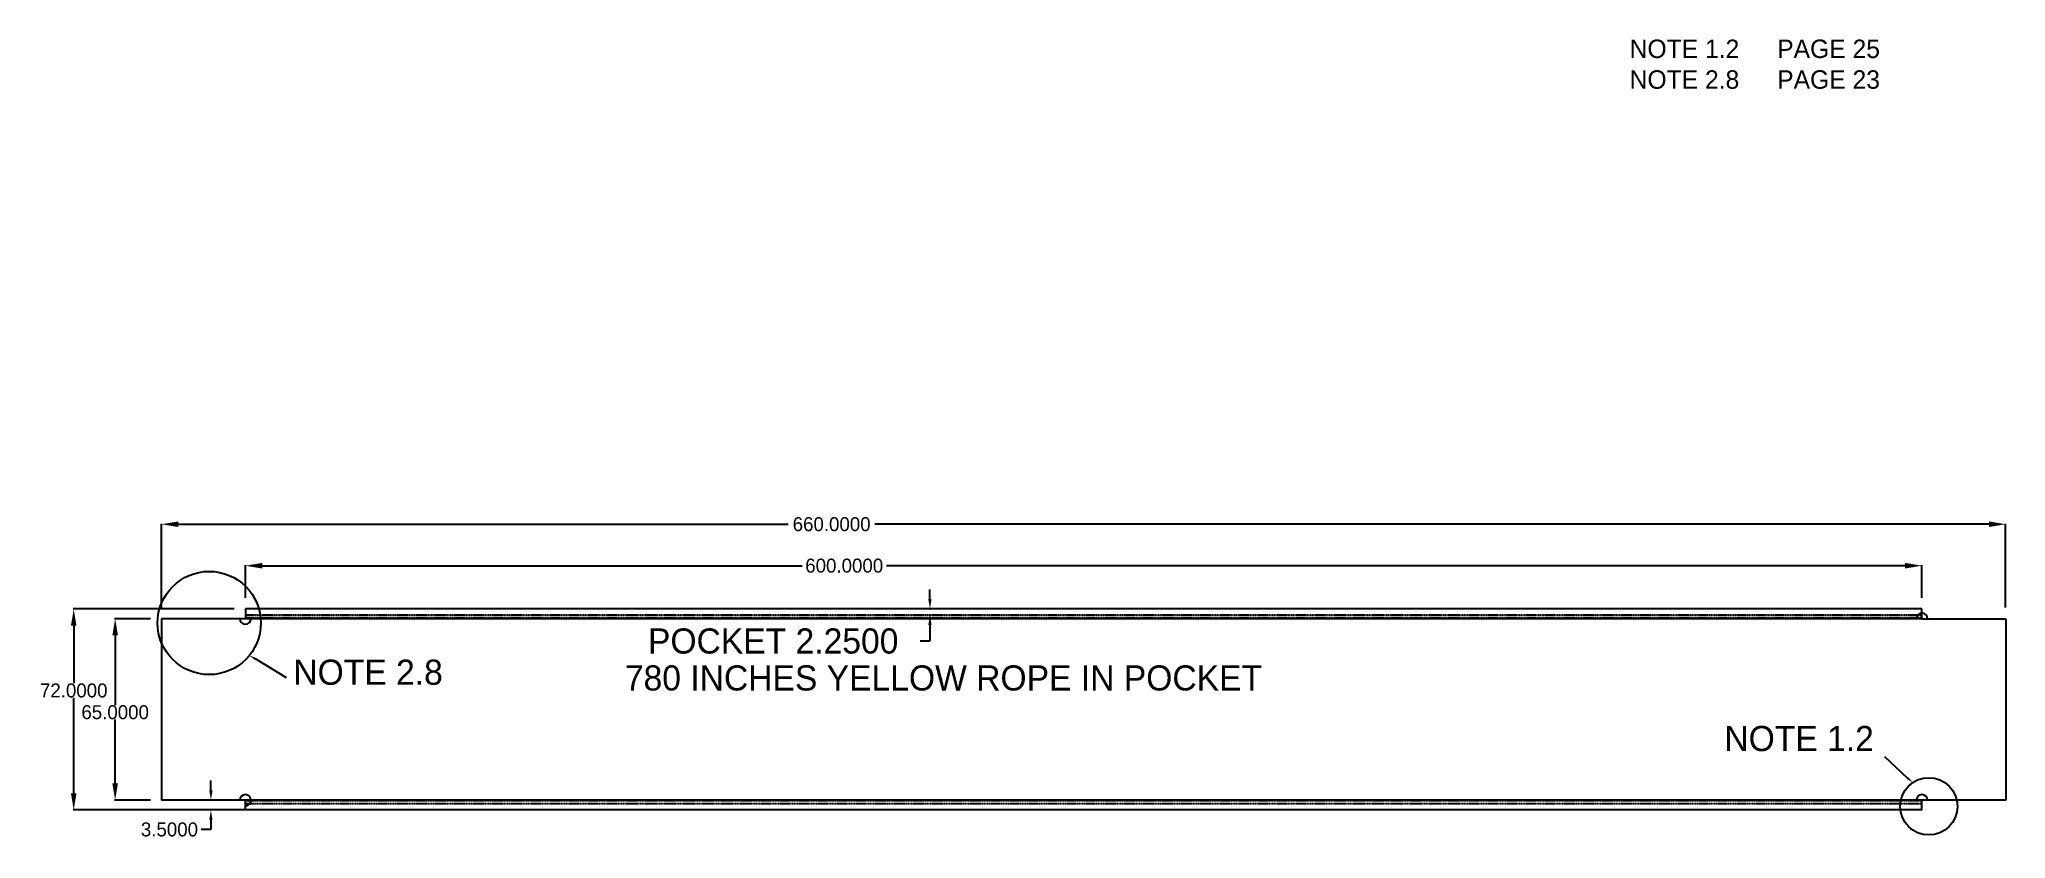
# Model space of a CAD drawing. Header units: inches. Extents: x -1914 to 19746, y -1697 to -663.
# Drawn here: x 16872 to 17575, y -1332 to -1046 of the extents above; entities that cross this region are included whole.
import ezdxf

# ---------------------------------------------------------------- set-up
doc = ezdxf.new("R2010")
doc.units = ezdxf.units.IN
doc.header["$MEASUREMENT"] = 0
doc.linetypes.add('HIDDEN', pattern=[0.375, 0.25, -0.125])
for name, color, linetype in [('DIMENSION', 7, 'Continuous'), ('FINISH', 1, 'Continuous'), ('STECH', 7, 'HIDDEN'), ('TEXT', 7, 'Continuous')]:
    doc.layers.add(name, color=color, linetype=linetype)
doc.dimstyles.get("Standard").update_dxf_attribs({"dimtxt": 3.5, "dimasz": 3.5, "dimexe": 0.18, "dimexo": 0.0625, "dimgap": 0.09, "dimtad": 0, "dimtih": 1, "dimtoh": 1, "dimdec": 4, "dimzin": 0, "dimdsep": 46, "dimtxsty": 'Standard', "dimcen": 0.09, "dimadec": 0, "dimazin": 0, "dimtfac": 1, "dimtdec": 4, "dimtofl": 0, "dimtmove": 0, "dimatfit": 3, "dimfxl": 0, "dimtolj": 1, "dimtzin": 0, "dimarcsym": 0})

msp = doc.modelspace()

# ---------------------------------------------------------------- texts
at = {"layer": 'TEXT'}
for s, p in [('NOTE 2.8', (16962.48895, -1277.00245)), ('780 INCHES YELLOW ROPE IN POCKET', (17081.1583, -1279.06026)), ('NOTE 1.2', (17474.67673, -1300.75047))]:
    msp.add_text(s, height=9, dxfattribs=at).set_placement(p)
at = {"layer": 'TEXT', "insert": (17440.78331, -1045.98955), "char_height": 6.6, "width": 210.3834797, "attachment_point": 1}
msp.add_mtext('NOTE 1.2^IPAGE 25\\PNOTE 2.8^IPAGE 23', dxfattribs=at)

# ---------------------------------------------------------------- blocks, each defined once
blk = doc.blocks.new('*D169')
at = {"layer": 'DEFPOINTS', "color": 0}
for p in [(17545.36, -1234.38), (16945.36, -1249.84), (17545.36, -1249.84)]:
    blk.add_point(p, dxfattribs=at)
at = {"layer": 'DIMENSION', "color": 0, "lineweight": -2}
for p, q in [((16945.36, -1245.84), (16945.36, -1234.2)), ((16951.36, -1234.38), (17144.58, -1234.38)), ((17539.36, -1234.38), (17174.76, -1234.38)), ((17545.36, -1245.84), (17545.36, -1234.2))]:
    blk.add_line(p, q, dxfattribs=at)
at = {"layer": 'DIMENSION', "color": 0}
for points in [[(16951.36, -1233.38), (16951.36, -1235.38), (16945.36, -1234.38)], [(17539.36, -1233.38), (17539.36, -1235.38), (17545.36, -1234.38)]]:
    blk.add_solid(points, dxfattribs=at)
at = {"layer": 'DIMENSION', "color": 0, "insert": (17159.67, -1234.38), "char_height": 5, "attachment_point": 5}
blk.add_mtext('\\A1;600.0000', dxfattribs=at)
blk = doc.blocks.new('*D170')
at = {"layer": 'DEFPOINTS', "color": 0}
for p in [(16915.36, -1219.53), (16915.36, -1253.34), (17575.36, -1253.34)]:
    blk.add_point(p, dxfattribs=at)
at = {"layer": 'DIMENSION', "color": 0, "lineweight": -2}
for p, q in [((16915.36, -1249.34), (16915.36, -1219.35)), ((16921.36, -1219.53), (17139.66, -1219.53)), ((17569.36, -1219.53), (17170.67, -1219.53)), ((17575.36, -1249.34), (17575.36, -1219.35))]:
    blk.add_line(p, q, dxfattribs=at)
at = {"layer": 'DIMENSION', "color": 0}
for points in [[(16921.36, -1218.53), (16921.36, -1220.53), (16915.36, -1219.53)], [(17569.36, -1218.53), (17569.36, -1220.53), (17575.36, -1219.53)]]:
    blk.add_solid(points, dxfattribs=at)
at = {"layer": 'DIMENSION', "color": 0, "insert": (17155.16, -1219.53), "char_height": 5, "attachment_point": 5}
blk.add_mtext('\\A1;660.0000', dxfattribs=at)
blk = doc.blocks.new('*D171')
at = {"layer": 'DEFPOINTS', "color": 0}
for p in [(16915.36, -1253.34), (16898.73, -1318.34), (16915.36, -1318.34)]:
    blk.add_point(p, dxfattribs=at)
at = {"layer": 'DIMENSION', "color": 0, "lineweight": -2}
for p, q in [((16911.36, -1253.34), (16898.55, -1253.34)), ((16898.73, -1259.34), (16898.73, -1284.27)), ((16898.73, -1312.34), (16898.73, -1289.45)), ((16911.36, -1318.34), (16898.55, -1318.34))]:
    blk.add_line(p, q, dxfattribs=at)
at = {"layer": 'DIMENSION', "color": 0}
for points in [[(16897.73, -1259.34), (16899.73, -1259.34), (16898.73, -1253.34)], [(16897.73, -1312.34), (16899.73, -1312.34), (16898.73, -1318.34)]]:
    blk.add_solid(points, dxfattribs=at)
at = {"layer": 'DIMENSION', "color": 0, "insert": (16898.73, -1286.86), "char_height": 5, "attachment_point": 5}
blk.add_mtext('\\A1;65.0000', dxfattribs=at)
blk = doc.blocks.new('*D172')
at = {"layer": 'DEFPOINTS', "color": 0}
for p in [(16945.36, -1249.84), (16883.9, -1321.84), (16945.36, -1321.84)]:
    blk.add_point(p, dxfattribs=at)
at = {"layer": 'DIMENSION', "color": 0, "lineweight": -2}
for p, q in [((16941.36, -1249.84), (16883.72, -1249.84)), ((16883.9, -1255.84), (16883.9, -1276.48)), ((16883.9, -1315.84), (16883.9, -1281.66)), ((16941.36, -1321.84), (16883.72, -1321.84))]:
    blk.add_line(p, q, dxfattribs=at)
at = {"layer": 'DIMENSION', "color": 0}
for points in [[(16882.9, -1255.84), (16884.9, -1255.84), (16883.9, -1249.84)], [(16882.9, -1315.84), (16884.9, -1315.84), (16883.9, -1321.84)]]:
    blk.add_solid(points, dxfattribs=at)
at = {"layer": 'DIMENSION', "color": 0, "insert": (16883.9, -1279.07), "char_height": 5, "attachment_point": 5}
blk.add_mtext('\\A1;72.0000', dxfattribs=at)
blk = doc.blocks.new('*D173')
at = {"layer": 'DEFPOINTS', "color": 0}
for p in [(17190.28, -1249.84), (17190.28, -1252.09), (17190.34, -1252.09)]:
    blk.add_point(p, dxfattribs=at)
at = {"layer": 'TEXT', "color": 0, "lineweight": -2}
for p, q in [((17190.34, -1246.34), (17190.34, -1242.84)), ((17190.34, -1249.84), (17190.52, -1249.84)), ((17190.34, -1252.09), (17190.52, -1252.09)), ((17190.34, -1255.59), (17190.34, -1261.39)), ((17190.34, -1261.39), (17186.84, -1261.39))]:
    blk.add_line(p, q, dxfattribs=at)
at = {"layer": 'TEXT', "color": 0}
for points in [[(17189.76, -1246.34), (17190.92, -1246.34), (17190.34, -1249.84)], [(17189.76, -1255.59), (17190.92, -1255.59), (17190.34, -1252.09)]]:
    blk.add_solid(points, dxfattribs=at)
at = {"layer": 'TEXT', "color": 0, "insert": (17134.25, -1261.39), "char_height": 9, "attachment_point": 5}
blk.add_mtext('\\A1;POCKET 2.2500', dxfattribs=at)
blk = doc.blocks.new('*D174')
at = {"layer": 'DEFPOINTS', "color": 0}
for p in [(16933, -1321.84), (16945.36, -1318.34), (16945.36, -1321.84)]:
    blk.add_point(p, dxfattribs=at)
at = {"layer": 'TEXT', "color": 0, "lineweight": -2}
for p, q in [((16933, -1314.84), (16933, -1311.34)), ((16945.3, -1318.34), (16932.82, -1318.34)), ((16945.3, -1321.84), (16932.82, -1321.84)), ((16933, -1328.84), (16929.5, -1328.84)), ((16933, -1325.34), (16933, -1328.84))]:
    blk.add_line(p, q, dxfattribs=at)
at = {"layer": 'TEXT', "color": 0}
for points in [[(16932.42, -1314.84), (16933.58, -1314.84), (16933, -1318.34)], [(16932.42, -1325.34), (16933.58, -1325.34), (16933, -1321.84)]]:
    blk.add_solid(points, dxfattribs=at)
at = {"layer": 'TEXT', "color": 0, "insert": (16918.16, -1328.84), "char_height": 5, "attachment_point": 5}
blk.add_mtext('\\A1;3.5000', dxfattribs=at)

# ---------------------------------------------------------------- dimensions: what is measured, and where the dimension line sits
at = {"layer": 'DIMENSION'}
for base, p1, p2, picture, middle in [((16915.36404, -1219.52893), (17575.36404, -1253.34006), (16915.36404, -1253.34006), '*D170', (17155.16497, -1219.52893)), ((17545.36404, -1234.38164), (16945.36404, -1249.84006), (17545.36404, -1249.84006), '*D169', (17159.66929, -1234.38164))]:
    dim = msp.add_linear_dim(base=base, p1=p1, p2=p2, dimstyle='Standard', override={"dimscale": 1, "dimtxt": 5, "dimasz": 6, "dimexo": 4, "dimcen": 6, "dimatfit": 3}, dxfattribs=at)
    dim.commit()
    dim.dimension.update_dxf_attribs({"geometry": picture, "text_midpoint": middle, "dimtype": 160})
for base, p1, p2, picture, middle in [((16883.89531, -1321.84006), (16945.36404, -1249.84006), (16945.36404, -1321.84006), '*D172', (16883.89531, -1279.07344)), ((16898.72784, -1318.34006), (16915.36404, -1253.34006), (16915.36404, -1318.34006), '*D171', (16898.72784, -1286.86389))]:
    dim = msp.add_linear_dim(base=base, p1=p1, p2=p2, angle=270, dimstyle='Standard', override={"dimscale": 1, "dimtxt": 5, "dimasz": 6, "dimexo": 4, "dimcen": 6, "dimatfit": 3}, dxfattribs=at)
    dim.commit()
    dim.dimension.update_dxf_attribs({"geometry": picture, "text_midpoint": middle, "dimtype": 160})
at = {"layer": 'TEXT'}
dim = msp.add_linear_dim(base=(17190.33911, -1252.09006), p1=(17190.27661, -1249.84006), p2=(17190.27661, -1252.09006), angle=90, text='POCKET 2.2500', dimstyle='Standard', override={"dimscale": 1, "dimtxt": 9}, dxfattribs=at)
dim.commit()
dim.dimension.update_dxf_attribs({"geometry": '*D173', "text_midpoint": (17134.24911, -1261.38909), "dimtype": 160})
dim = msp.add_linear_dim(base=(16932.99898, -1321.84006), p1=(16945.36404, -1318.34006), p2=(16945.36404, -1321.84006), angle=90, dimstyle='Standard', override={"dimtxt": 5}, dxfattribs=at)
dim.commit()
dim.dimension.update_dxf_attribs({"geometry": '*D174', "text_midpoint": (16918.15898, -1328.84006)})

# ---------------------------------------------------------------- linework, layer by layer
at = {"layer": 'FINISH'}
for p, q in [((17545.36404, -1249.84006), (16945.36404, -1249.84006)), ((16945.36404, -1249.84006), (16945.36404, -1253.34006)), ((17545.36404, -1253.34006), (17545.36404, -1249.84006)), ((16915.36404, -1253.34006), (16915.36404, -1318.34006)), ((16945.36404, -1253.34006), (16915.36404, -1253.34006)), ((17545.36404, -1253.34006), (16945.36404, -1253.34006)), ((17545.36404, -1253.34006), (17575.36404, -1253.34006)), ((17575.36404, -1253.34006), (17575.36404, -1318.34006)), ((16945.36404, -1318.34006), (16915.36404, -1318.34006)), ((17545.36404, -1318.34006), (16945.36404, -1318.34006)), ((16945.36404, -1321.84006), (16945.36404, -1318.34006)), ((17545.36404, -1321.84006), (16945.36404, -1321.84006)), ((17575.36404, -1318.34006), (17545.36404, -1318.34006)), ((17545.36404, -1321.84006), (17545.36404, -1318.34006))]:
    msp.add_line(p, q, dxfattribs=at)
for centre, start, end in [((17545.36404, -1253.34006), 0, 180), ((16945.36404, -1253.34006), 180, 0), ((16945.36404, -1318.34006), 270, 180), ((17545.36404, -1318.34006), 0, 180)]:
    msp.add_arc(centre, 2, start, end, dxfattribs=at)
at = {"layer": 'STECH', "ltscale": 0.015}
for p, q in [((17545.36404, -1252.09006), (16945.36404, -1252.09006)), ((17545.36404, -1253.09006), (16945.36404, -1253.09006)), ((17545.36404, -1318.59006), (16945.36404, -1318.59006)), ((17545.36404, -1319.59006), (16945.36404, -1319.59006))]:
    msp.add_line(p, q, dxfattribs=at)
at = {"layer": 'TEXT'}
for p, q in [((16960.10466, -1274.50194), (16948.94028, -1267.74007)), ((17531.93862, -1302.71596), (17540.23563, -1310.41404))]:
    msp.add_line(p, q, dxfattribs=at)
for centre, radius in [((16932.39797, -1254.89646), 18.48464), ((17547.8506, -1320.53605), 10.2511)]:
    msp.add_circle(centre, radius, dxfattribs=at)
for points in [[(16949.13581, -1267.37214), (16948.74475, -1268.10801), (16946.73265, -1266.56689)], [(17539.96981, -1310.7349), (17540.50146, -1310.09319), (17542.16078, -1312.00898)]]:
    msp.add_solid(points, dxfattribs=at)

msp.set_redraw_order([(e.dxf.handle, doc.entitydb.next_handle()) for e in msp.query("TEXT MTEXT ATTDEF DIMENSION ARC_DIMENSION")])  # texts and dimensions are drawn at this point

doc.saveas('drawing.dxf')
